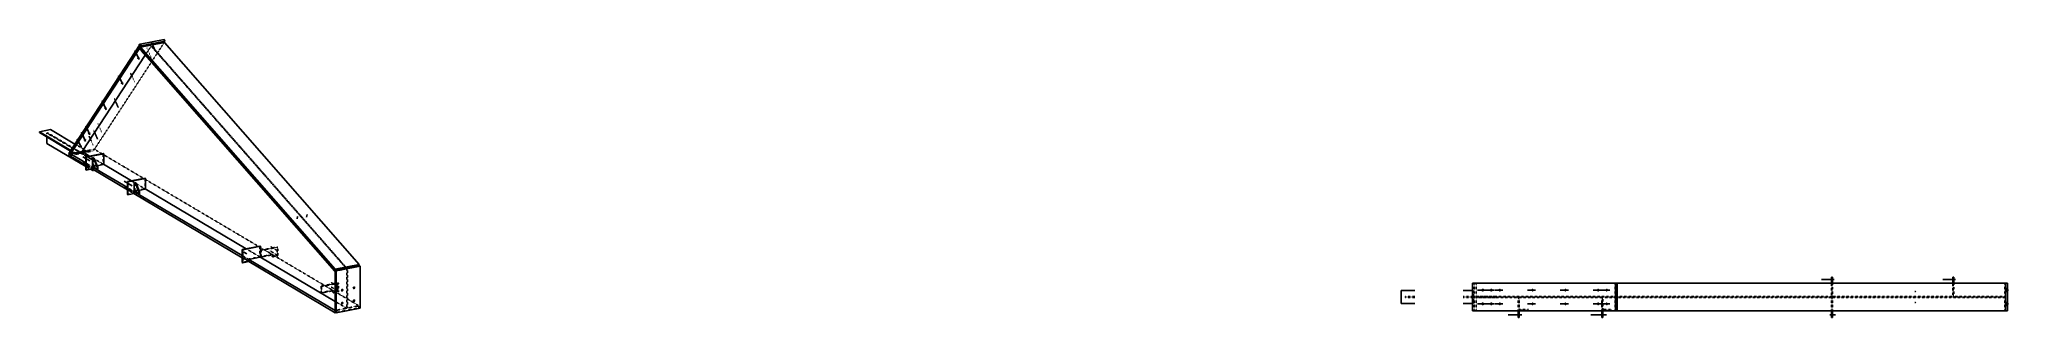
# Model space of a CAD drawing. Header units: millimetres. Extents: x 100 to 51935, y 16 to 3079.
# Drawn here: x 100 to 21532, y 48 to 3079 of the extents above; entities that cross this region are included whole.
import ezdxf

# ---------------------------------------------------------------- set-up
doc = ezdxf.new("R2010")
doc.units = ezdxf.units.MM
doc.linetypes.add('DXK_LINE_DOT2', pattern=[3.9198, 1.9599, -1.9599])
doc.layers.add('STÅL', color=7, linetype='Continuous')

msp = doc.modelspace()

# ---------------------------------------------------------------- hatches: boundary and pattern name
at = {"layer": 'STÅL', "linetype": 'Continuous'}
for points in [[(1175, 2881), (1178, 2882), (1182, 2883), (1185, 2884), (1187, 2884), (1190, 2884), (1191, 2883), (1193, 2882), (1193, 2881), (1193, 2880), (1192, 2878), (1191, 2876), (1189, 2874), (1186, 2872), (1183, 2871), (1180, 2869), (1177, 2868), (1174, 2867), (1171, 2866), (1168, 2866), (1166, 2866), (1164, 2867), (1163, 2868), (1163, 2869), (1163, 2870), (1164, 2872), (1165, 2874), (1167, 2876), (1169, 2878), (1172, 2879)], [(1222, 2952), (1225, 2953), (1228, 2954), (1231, 2955), (1234, 2955), (1236, 2955), (1238, 2954), (1239, 2953), (1239, 2952), (1239, 2951), (1239, 2949), (1237, 2947), (1235, 2945), (1233, 2944), (1230, 2942), (1227, 2940), (1224, 2939), (1220, 2938), (1217, 2937), (1215, 2937), (1212, 2937), (1211, 2938), (1209, 2939), (1209, 2940), (1209, 2942), (1210, 2943), (1211, 2945), (1213, 2947), (1216, 2949), (1219, 2950)], [(997, 2608), (1000, 2609), (1003, 2610), (1006, 2611), (1009, 2611), (1011, 2611), (1013, 2610), (1014, 2609), (1015, 2608), (1015, 2607), (1014, 2605), (1013, 2603), (1011, 2601), (1008, 2599), (1005, 2598), (1002, 2596), (999, 2595), (996, 2594), (993, 2593), (990, 2593), (988, 2593), (986, 2594), (985, 2595), (984, 2596), (984, 2597), (985, 2599), (987, 2601), (989, 2603), (991, 2605), (994, 2606)], [(818, 2334), (821, 2335), (824, 2336), (827, 2337), (830, 2337), (832, 2337), (834, 2336), (835, 2335), (836, 2334), (836, 2333), (835, 2331), (834, 2329), (832, 2327), (829, 2325), (826, 2324), (823, 2322), (820, 2321), (817, 2320), (814, 2319), (811, 2319), (809, 2319), (807, 2320), (806, 2321), (805, 2322), (806, 2323), (806, 2325), (808, 2327), (810, 2329), (812, 2330), (815, 2332)], [(594, 1990), (597, 1991), (600, 1992), (603, 1992), (606, 1993), (608, 1993), (610, 1992), (611, 1991), (611, 1990), (611, 1988), (610, 1987), (609, 1985), (607, 1983), (605, 1981), (602, 1980), (599, 1978), (595, 1977), (592, 1976), (589, 1975), (587, 1975), (584, 1975), (583, 1976), (581, 1977), (581, 1978), (581, 1979), (582, 1981), (583, 1983), (585, 1985), (588, 1986), (590, 1988)], [(640, 2061), (643, 2062), (646, 2063), (649, 2063), (652, 2064), (654, 2064), (656, 2063), (657, 2062), (658, 2061), (658, 2059), (657, 2058), (655, 2056), (653, 2054), (651, 2052), (648, 2051), (645, 2049), (642, 2048), (639, 2047), (636, 2046), (633, 2046), (631, 2046), (629, 2047), (628, 2048), (627, 2049), (627, 2050), (628, 2052), (630, 2054), (632, 2056), (634, 2057), (637, 2059)], [(547, 1919), (550, 1920), (553, 1921), (556, 1921), (559, 1922), (561, 1921), (563, 1921), (564, 1920), (565, 1919), (565, 1917), (564, 1916), (563, 1914), (561, 1912), (558, 1910), (555, 1909), (552, 1907), (549, 1906), (546, 1905), (543, 1904), (540, 1904), (538, 1904), (536, 1905), (535, 1906), (534, 1907), (535, 1908), (535, 1910), (537, 1912), (539, 1914), (541, 1915), (544, 1917)], [(628, 1768), (630, 1769), (631, 1771), (632, 1772), (634, 1772), (636, 1773), (637, 1773), (639, 1772), (640, 1771), (641, 1770), (642, 1769), (642, 1767), (643, 1766), (642, 1764), (642, 1762), (641, 1760), (640, 1759), (639, 1757), (637, 1756), (636, 1756), (634, 1755), (632, 1756), (631, 1756), (630, 1757), (628, 1758), (628, 1759), (627, 1761), (627, 1762), (627, 1764), (628, 1766)], [(628, 1702), (630, 1704), (631, 1705), (632, 1706), (634, 1706), (636, 1707), (637, 1707), (639, 1706), (640, 1706), (641, 1704), (642, 1703), (642, 1702), (643, 1700), (642, 1698), (642, 1696), (641, 1695), (640, 1693), (639, 1692), (637, 1691), (636, 1690), (634, 1690), (632, 1690), (631, 1690), (630, 1691), (628, 1692), (628, 1693), (627, 1695), (627, 1697), (627, 1699), (628, 1700)], [(1083, 1499), (1084, 1500), (1085, 1501), (1087, 1502), (1088, 1503), (1090, 1503), (1092, 1503), (1093, 1503), (1094, 1502), (1096, 1501), (1096, 1500), (1097, 1498), (1097, 1496), (1097, 1495), (1096, 1493), (1096, 1491), (1094, 1490), (1093, 1488), (1092, 1487), (1090, 1487), (1088, 1486), (1087, 1486), (1085, 1487), (1084, 1487), (1083, 1489), (1082, 1490), (1082, 1492), (1081, 1493), (1082, 1495), (1082, 1497)], [(1083, 1433), (1084, 1434), (1085, 1436), (1087, 1437), (1088, 1437), (1090, 1438), (1092, 1438), (1093, 1437), (1094, 1436), (1096, 1435), (1096, 1434), (1097, 1432), (1097, 1431), (1097, 1429), (1096, 1427), (1096, 1425), (1094, 1424), (1093, 1422), (1092, 1421), (1090, 1421), (1088, 1420), (1087, 1420), (1085, 1421), (1084, 1422), (1083, 1423), (1082, 1424), (1082, 1426), (1081, 1427), (1082, 1429), (1082, 1431)], [(2908, 1146), (2907, 1146), (2905, 1147), (2904, 1147), (2903, 1148), (2902, 1149), (2902, 1150), (2902, 1150), (2902, 1151), (2902, 1152), (2903, 1153), (2904, 1153), (2905, 1153), (2906, 1154), (2908, 1154), (2909, 1153), (2911, 1153), (2912, 1153), (2913, 1152), (2914, 1151), (2915, 1151), (2915, 1150), (2916, 1149), (2915, 1148), (2915, 1147), (2914, 1147), (2913, 1146), (2912, 1146), (2911, 1146), (2909, 1146)], [(3012, 1166), (3011, 1167), (3009, 1167), (3008, 1168), (3007, 1168), (3006, 1169), (3006, 1170), (3006, 1171), (3006, 1172), (3006, 1172), (3007, 1173), (3008, 1174), (3009, 1174), (3010, 1174), (3012, 1174), (3013, 1174), (3015, 1174), (3016, 1173), (3017, 1173), (3018, 1172), (3019, 1171), (3019, 1170), (3020, 1169), (3019, 1169), (3019, 1168), (3018, 1167), (3017, 1167), (3016, 1166), (3015, 1166), (3013, 1166)], [(2333, 758), (2334, 760), (2335, 761), (2337, 762), (2338, 763), (2340, 763), (2342, 763), (2343, 762), (2344, 762), (2346, 760), (2346, 759), (2347, 758), (2347, 756), (2347, 754), (2346, 752), (2346, 751), (2344, 749), (2343, 748), (2342, 747), (2340, 746), (2338, 746), (2337, 746), (2335, 746), (2334, 747), (2333, 748), (2332, 749), (2332, 751), (2331, 753), (2332, 755), (2332, 756)], [(2333, 692), (2334, 694), (2335, 695), (2337, 696), (2338, 697), (2340, 697), (2342, 697), (2343, 697), (2344, 696), (2346, 695), (2346, 693), (2347, 692), (2347, 690), (2347, 688), (2346, 686), (2346, 685), (2344, 683), (2343, 682), (2342, 681), (2340, 680), (2338, 680), (2337, 680), (2335, 680), (2334, 681), (2333, 682), (2332, 684), (2332, 685), (2331, 687), (2332, 689), (2332, 691)], [(19615, 456), (19615, 470), (19605, 470), (19605, 456)], [(19615, 456), (19615, 470), (19605, 470), (19605, 456)], [(20935, 456), (20935, 470), (20925, 470), (20925, 456)], [(20935, 456), (20935, 470), (20925, 470), (20925, 456)], [(3384, 354), (3386, 356), (3389, 359), (3391, 361), (3394, 362), (3397, 363), (3400, 362), (3403, 362), (3405, 360), (3407, 358), (3409, 356), (3410, 353), (3410, 350), (3410, 346), (3409, 343), (3407, 340), (3405, 337), (3403, 335), (3400, 333), (3397, 332), (3394, 331), (3391, 331), (3389, 332), (3386, 333), (3384, 335), (3383, 338), (3382, 341), (3381, 344), (3382, 347), (3383, 351)], [(3384, 213), (3386, 216), (3389, 218), (3391, 220), (3394, 221), (3397, 222), (3400, 221), (3403, 221), (3405, 219), (3407, 217), (3409, 215), (3410, 212), (3410, 209), (3410, 205), (3409, 202), (3407, 199), (3405, 196), (3403, 194), (3400, 192), (3397, 191), (3394, 190), (3391, 190), (3389, 191), (3386, 192), (3384, 194), (3383, 197), (3382, 200), (3381, 203), (3382, 206), (3383, 210)], [(3514, 379), (3516, 382), (3518, 384), (3521, 386), (3524, 388), (3527, 388), (3530, 388), (3533, 387), (3535, 386), (3537, 384), (3539, 381), (3540, 378), (3540, 375), (3540, 372), (3539, 369), (3537, 366), (3535, 363), (3533, 360), (3530, 359), (3527, 357), (3524, 357), (3521, 357), (3518, 358), (3516, 359), (3514, 361), (3513, 364), (3512, 366), (3511, 370), (3512, 373), (3513, 376)], [(3514, 238), (3516, 241), (3518, 244), (3521, 245), (3524, 247), (3527, 247), (3530, 247), (3533, 246), (3535, 245), (3537, 243), (3539, 240), (3540, 237), (3540, 234), (3540, 231), (3539, 228), (3537, 225), (3535, 222), (3533, 219), (3530, 218), (3527, 216), (3524, 216), (3521, 216), (3518, 217), (3516, 218), (3514, 220), (3513, 223), (3512, 226), (3511, 229), (3512, 232), (3513, 235)], [(15825, 348), (15824, 345), (15823, 341), (15822, 338), (15820, 336), (15817, 334), (15814, 332), (15811, 332), (15808, 332), (15804, 332), (15801, 334), (15799, 336), (15797, 338), (15795, 341), (15794, 345), (15794, 348), (15794, 351), (15795, 355), (15797, 358), (15799, 360), (15801, 362), (15804, 364), (15808, 364), (15811, 364), (15814, 364), (15817, 362), (15820, 360), (15822, 358), (15823, 355), (15824, 351)], [(15825, 198), (15824, 195), (15823, 191), (15822, 188), (15820, 186), (15817, 184), (15814, 182), (15811, 182), (15808, 182), (15804, 182), (15801, 184), (15799, 186), (15797, 188), (15795, 191), (15794, 195), (15794, 198), (15794, 201), (15795, 205), (15797, 208), (15799, 210), (15801, 212), (15804, 214), (15808, 214), (15811, 214), (15814, 214), (15817, 212), (15820, 210), (15822, 208), (15823, 205), (15824, 201)], [(15917, 348), (15917, 345), (15916, 341), (15914, 338), (15912, 336), (15909, 334), (15907, 332), (15903, 332), (15900, 332), (15897, 332), (15894, 334), (15892, 336), (15890, 338), (15888, 341), (15887, 345), (15887, 348), (15887, 351), (15888, 355), (15890, 358), (15892, 360), (15894, 362), (15897, 364), (15900, 364), (15903, 364), (15907, 364), (15909, 362), (15912, 360), (15914, 358), (15916, 355), (15917, 351)], [(15917, 198), (15917, 195), (15916, 191), (15914, 188), (15912, 186), (15909, 184), (15907, 182), (15903, 182), (15900, 182), (15897, 182), (15894, 184), (15892, 186), (15890, 188), (15888, 191), (15887, 195), (15887, 198), (15887, 201), (15888, 205), (15890, 208), (15892, 210), (15894, 212), (15897, 214), (15900, 214), (15903, 214), (15907, 214), (15909, 212), (15912, 210), (15914, 208), (15916, 205), (15917, 201)], [(16009, 348), (16008, 345), (16008, 341), (16006, 338), (16004, 336), (16002, 334), (15999, 332), (15996, 332), (15993, 332), (15990, 332), (15988, 334), (15985, 336), (15983, 338), (15982, 341), (15981, 345), (15981, 348), (15981, 351), (15982, 355), (15983, 358), (15985, 360), (15988, 362), (15990, 364), (15993, 364), (15996, 364), (15999, 364), (16002, 362), (16004, 360), (16006, 358), (16008, 355), (16008, 351)], [(16009, 198), (16008, 195), (16008, 191), (16006, 188), (16004, 186), (16002, 184), (15999, 182), (15996, 182), (15993, 182), (15990, 182), (15988, 184), (15985, 186), (15983, 188), (15982, 191), (15981, 195), (15981, 198), (15981, 201), (15982, 205), (15983, 208), (15985, 210), (15988, 212), (15990, 214), (15993, 214), (15996, 214), (15999, 214), (16002, 212), (16004, 210), (16006, 208), (16008, 205), (16008, 201)], [(16362, 348), (16362, 345), (16361, 341), (16360, 338), (16359, 336), (16357, 334), (16355, 332), (16352, 332), (16350, 332), (16348, 332), (16346, 334), (16344, 336), (16342, 338), (16341, 341), (16340, 345), (16340, 348), (16340, 351), (16341, 355), (16342, 358), (16344, 360), (16346, 362), (16348, 364), (16350, 364), (16352, 364), (16355, 364), (16357, 362), (16359, 360), (16360, 358), (16361, 355), (16362, 351)], [(16362, 198), (16362, 195), (16361, 191), (16360, 188), (16359, 186), (16357, 184), (16355, 182), (16352, 182), (16350, 182), (16348, 182), (16346, 184), (16344, 186), (16342, 188), (16341, 191), (16340, 195), (16340, 198), (16340, 201), (16341, 205), (16342, 208), (16344, 210), (16346, 212), (16348, 214), (16350, 214), (16352, 214), (16355, 214), (16357, 212), (16359, 210), (16360, 208), (16361, 205), (16362, 201)], [(16720, 348), (16720, 345), (16719, 341), (16718, 338), (16716, 336), (16714, 334), (16712, 332), (16710, 332), (16708, 332), (16706, 332), (16704, 334), (16702, 336), (16700, 338), (16699, 341), (16698, 345), (16698, 348), (16698, 351), (16699, 355), (16700, 358), (16702, 360), (16704, 362), (16706, 364), (16708, 364), (16710, 364), (16712, 364), (16714, 362), (16716, 360), (16718, 358), (16719, 355), (16720, 351)], [(16720, 198), (16720, 195), (16719, 191), (16718, 188), (16716, 186), (16714, 184), (16712, 182), (16710, 182), (16708, 182), (16706, 182), (16704, 184), (16702, 186), (16700, 188), (16699, 191), (16698, 195), (16698, 198), (16698, 201), (16699, 205), (16700, 208), (16702, 210), (16704, 212), (16706, 214), (16708, 214), (16710, 214), (16712, 214), (16714, 212), (16716, 210), (16718, 208), (16719, 205), (16720, 201)], [(17076, 348), (17076, 345), (17075, 341), (17074, 338), (17073, 336), (17071, 334), (17069, 332), (17067, 332), (17064, 332), (17062, 332), (17060, 334), (17058, 336), (17057, 338), (17056, 341), (17055, 345), (17055, 348), (17055, 351), (17056, 355), (17057, 358), (17058, 360), (17060, 362), (17062, 364), (17064, 364), (17067, 364), (17069, 364), (17071, 362), (17073, 360), (17074, 358), (17075, 355), (17076, 351)], [(17076, 198), (17076, 195), (17075, 191), (17074, 188), (17073, 186), (17071, 184), (17069, 182), (17067, 182), (17064, 182), (17062, 182), (17060, 184), (17058, 186), (17057, 188), (17056, 191), (17055, 195), (17055, 198), (17055, 201), (17056, 205), (17057, 208), (17058, 210), (17060, 212), (17062, 214), (17064, 214), (17067, 214), (17069, 214), (17071, 212), (17073, 210), (17074, 208), (17075, 205), (17076, 201)], [(17169, 348), (17169, 345), (17168, 341), (17167, 338), (17166, 336), (17164, 334), (17162, 332), (17159, 332), (17157, 332), (17155, 332), (17153, 334), (17151, 336), (17149, 338), (17148, 341), (17148, 345), (17147, 348), (17148, 351), (17148, 355), (17149, 358), (17151, 360), (17153, 362), (17155, 364), (17157, 364), (17159, 364), (17162, 364), (17164, 362), (17166, 360), (17167, 358), (17168, 355), (17169, 351)], [(17169, 198), (17169, 195), (17168, 191), (17167, 188), (17166, 186), (17164, 184), (17162, 182), (17159, 182), (17157, 182), (17155, 182), (17153, 184), (17151, 186), (17149, 188), (17148, 191), (17148, 195), (17147, 198), (17148, 201), (17148, 205), (17149, 208), (17151, 210), (17153, 212), (17155, 214), (17157, 214), (17159, 214), (17162, 214), (17164, 212), (17166, 210), (17167, 208), (17168, 205), (17169, 201)], [(20513, 333), (20513, 334), (20514, 336), (20514, 337), (20515, 338), (20517, 339), (20518, 340), (20519, 340), (20521, 340), (20522, 340), (20523, 339), (20524, 338), (20525, 337), (20526, 336), (20526, 334), (20527, 333), (20526, 332), (20526, 330), (20525, 329), (20524, 328), (20523, 327), (20522, 326), (20521, 326), (20519, 326), (20518, 326), (20517, 327), (20515, 328), (20514, 329), (20514, 330), (20513, 332)], [(20513, 213), (20513, 214), (20514, 216), (20514, 217), (20515, 218), (20517, 219), (20518, 220), (20519, 220), (20521, 220), (20522, 220), (20523, 219), (20524, 218), (20525, 217), (20526, 216), (20526, 214), (20527, 213), (20526, 212), (20526, 210), (20525, 209), (20524, 208), (20523, 207), (20522, 206), (20521, 206), (20519, 206), (20518, 206), (20517, 207), (20515, 208), (20514, 209), (20514, 210), (20513, 212)], [(21520, 332), (21520, 364), (21495, 364), (21495, 332)], [(21520, 332), (21520, 364), (21495, 364), (21495, 332)], [(21520, 182), (21520, 214), (21495, 214), (21495, 182)], [(21520, 182), (21520, 214), (21495, 214), (21495, 182)], [(16196, 87), (16196, 69), (16206, 69), (16206, 87)], [(16196, 87), (16196, 69), (16206, 69), (16206, 87)], [(17105, 87), (17105, 69), (17115, 69), (17115, 87)], [(17105, 87), (17105, 69), (17115, 69), (17115, 87)], [(19605, 87), (19605, 69), (19615, 69), (19615, 87)], [(19605, 87), (19605, 69), (19615, 69), (19615, 87)]]:
    msp.add_hatch(color=96, dxfattribs=at).paths.add_polyline_path(points)

# ---------------------------------------------------------------- linework, layer by layer
at = {"layer": 'STÅL', "color": 2, "linetype": 'Continuous'}
for p, q in [((419, 1835), (1198, 3028)), ((1207, 3007), (428, 1814)), ((1458, 3079), (1198, 3028)), ((1198, 3028), (1207, 3007)), ((1460, 3044), (1200, 2993)), ((1467, 3058), (1207, 3007)), ((1458, 3079), (1467, 3058)), ((1467, 3058), (1458, 3044)), ((3580, 628), (1460, 3044)), ((1253, 2908), (566, 1856)), ((1200, 2993), (1197, 2973)), ((1197, 2973), (3317, 556)), ((1200, 2993), (3320, 576)), ((100, 2072), (221, 2096)), ((442, 1870), (100, 2072)), ((100, 2072), (100, 2063)), ((437, 1863), (100, 2063)), ((181, 1946), (181, 2015)), ((604, 1696), (181, 1946)), ((487, 1939), (221, 2096)), ((419, 1835), (428, 1814)), ((428, 1814), (439, 1816)), ((439, 1831), (566, 1856)), ((439, 1807), (439, 1831)), ((604, 1733), (439, 1831)), ((604, 1710), (439, 1807)), ((646, 1808), (566, 1856)), ((1101, 1539), (796, 1719)), ((681, 1650), (657, 1665)), ((1058, 1464), (674, 1692)), ((1058, 1441), (674, 1668)), ((681, 1650), (681, 1664)), ((681, 1650), (690, 1652)), ((690, 1652), (690, 1659)), ((2308, 724), (1128, 1423)), ((2308, 700), (1128, 1399)), ((2351, 798), (1251, 1450)), ((3318, 125), (2378, 682)), ((3318, 102), (2378, 659)), ((3318, 225), (2501, 709)), ((3317, 556), (3320, 576)), ((3318, 556), (3317, 556)), ((3578, 617), (3318, 566)), ((3318, 566), (3331, 559)), ((3318, 107), (3318, 566)), ((3320, 576), (3580, 628)), ((3591, 610), (3331, 559)), ((3331, 559), (3331, 100)), ((3578, 617), (3580, 628)), ((3578, 617), (3591, 610)), ((3591, 610), (3591, 151)), ((14920, 203), (14920, 343)), ((14920, 343), (15070, 343)), ((15597, 343), (15697, 343)), ((15697, 123), (15697, 423)), ((17254, 423), (15697, 423)), ((17273, 423), (17254, 423)), ((17254, 123), (17254, 423)), ((17273, 123), (17273, 423)), ((17273, 423), (21498, 423)), ((21520, 423), (21498, 423)), ((21498, 423), (21498, 123)), ((21520, 123), (21520, 423)), ((3318, 102), (3318, 125)), ((3318, 107), (3331, 100)), ((3325, 103), (3318, 102)), ((3331, 100), (3591, 151)), ((15070, 203), (14920, 203)), ((15697, 203), (15597, 203)), ((17273, 123), (15697, 123)), ((21498, 123), (17273, 123)), ((21520, 123), (21498, 123))]:
    msp.add_line(p, q, dxfattribs=at)
at = {"layer": 'STÅL', "color": 7, "linetype": 'DXK_LINE_DOT2'}
for p, q in [((1458, 3044), (688, 1865)), ((1316, 3005), (1253, 2908)), ((1316, 3005), (1323, 3007)), ((3445, 579), (1316, 3005)), ((3452, 580), (1323, 3007)), ((190, 2061), (181, 2059)), ((181, 2015), (181, 2059)), ((181, 2059), (681, 1763)), ((690, 1765), (190, 2061)), ((613, 1864), (487, 1939)), ((492, 1831), (437, 1863)), ((439, 1816), (688, 1865)), ((492, 1840), (442, 1870)), ((492, 1840), (613, 1864)), ((492, 1831), (613, 1855)), ((492, 1840), (492, 1831)), ((566, 1856), (699, 1882)), ((674, 1692), (604, 1733)), ((613, 1855), (613, 1864)), ((796, 1719), (646, 1808)), ((681, 1763), (690, 1765)), ((681, 1664), (681, 1763)), ((690, 1659), (690, 1765)), ((3578, 177), (699, 1882)), ((674, 1668), (604, 1710)), ((657, 1665), (604, 1696)), ((1251, 1450), (1101, 1539)), ((1128, 1423), (1058, 1464)), ((1128, 1399), (1058, 1441)), ((2378, 682), (2308, 724)), ((2378, 659), (2308, 700)), ((2501, 709), (2351, 798)), ((3576, 607), (3318, 556)), ((3452, 580), (3445, 579)), ((3445, 150), (3445, 579)), ((3452, 152), (3452, 580)), ((3576, 607), (3578, 617)), ((3445, 150), (3318, 225)), ((14970, 268), (14970, 278)), ((14970, 278), (15070, 278)), ((14970, 268), (15070, 268)), ((15597, 278), (15970, 278)), ((15597, 268), (15970, 268)), ((15704, 343), (15697, 343)), ((15704, 343), (15704, 203)), ((15715, 123), (15715, 423)), ((17252, 423), (15737, 423)), ((15737, 123), (15737, 423)), ((15737, 277), (19605, 277)), ((16196, 269), (15737, 269)), ((15970, 268), (15970, 278)), ((17105, 269), (16206, 269)), ((19605, 269), (17115, 269)), ((17238, 269), (17238, 277)), ((17273, 423), (17252, 423)), ((17252, 123), (17252, 423)), ((17259, 123), (17259, 423)), ((21495, 423), (17273, 423)), ((19615, 277), (20925, 277)), ((21495, 269), (19615, 269)), ((20935, 277), (21495, 277)), ((21491, 123), (21491, 423)), ((21498, 423), (21495, 423)), ((21495, 123), (21495, 423)), ((3318, 125), (3578, 177)), ((3578, 153), (3325, 103)), ((3578, 177), (3578, 153)), ((15704, 203), (15697, 203)), ((17252, 123), (15737, 123)), ((17273, 123), (17252, 123)), ((21495, 123), (17273, 123)), ((21498, 123), (21495, 123))]:
    msp.add_line(p, q, dxfattribs=at)
at = {"layer": 'STÅL', "color": 96, "linetype": 'Continuous'}
for p, q in [((1231, 2930), (1187, 3031)), ((1185, 2859), (1140, 2959)), ((1007, 2586), (962, 2686)), ((828, 2312), (783, 2412)), ((557, 1897), (512, 1997)), ((603, 1968), (559, 2068)), ((650, 2039), (605, 2139)), ((574, 1800), (649, 1755)), ((574, 1734), (649, 1690)), ((1024, 1533), (1109, 1483)), ((1024, 1468), (1109, 1417)), ((2904, 1123), (2909, 1150)), ((3008, 1143), (3013, 1170)), ((2324, 763), (2357, 744)), ((2324, 697), (2357, 678)), ((19497, 463), (19635, 463)), ((19497, 463), (19635, 463)), ((19605, 470), (19615, 470)), ((19605, 470), (19615, 470)), ((19605, 456), (19615, 456)), ((19605, 456), (19615, 456)), ((20817, 463), (20955, 463)), ((20817, 463), (20955, 463)), ((20925, 470), (20935, 470)), ((20925, 470), (20935, 470)), ((20925, 456), (20935, 456)), ((20925, 456), (20935, 456)), ((3402, 343), (3383, 354)), ((3532, 369), (3513, 380)), ((3532, 228), (3513, 239)), ((15842, 348), (15753, 348)), ((15935, 348), (15846, 348)), ((16028, 348), (15939, 348)), ((16384, 348), (16295, 348)), ((16742, 348), (16653, 348)), ((17098, 348), (17009, 348)), ((17191, 348), (17102, 348)), ((20511, 333), (20520, 333)), ((21520, 364), (21495, 364)), ((21520, 364), (21495, 364)), ((21532, 348), (21495, 348)), ((21532, 348), (21495, 348)), ((21520, 332), (21495, 332)), ((21520, 332), (21495, 332)), ((21520, 214), (21495, 214)), ((21520, 214), (21495, 214)), ((3402, 202), (3383, 213)), ((15842, 198), (15753, 198)), ((15935, 198), (15846, 198)), ((16028, 198), (15939, 198)), ((16085, 78), (16235, 78)), ((16085, 78), (16235, 78)), ((16196, 87), (16206, 87)), ((16196, 87), (16206, 87)), ((16196, 69), (16206, 69)), ((16196, 69), (16206, 69)), ((16384, 198), (16295, 198)), ((16742, 198), (16653, 198)), ((16985, 78), (17155, 78)), ((16985, 78), (17155, 78)), ((17098, 198), (17009, 198)), ((17191, 198), (17102, 198)), ((17105, 87), (17115, 87)), ((17105, 87), (17115, 87)), ((17105, 69), (17115, 69)), ((17105, 69), (17115, 69)), ((19585, 78), (19650, 78)), ((19585, 78), (19650, 78)), ((19605, 87), (19615, 87)), ((19605, 87), (19615, 87)), ((19605, 69), (19615, 69)), ((19605, 69), (19615, 69)), ((20511, 213), (20520, 213)), ((21532, 198), (21495, 198)), ((21532, 198), (21495, 198)), ((21520, 182), (21495, 182)), ((21520, 182), (21495, 182))]:
    msp.add_line(p, q, dxfattribs=at)
at = {"layer": 'STÅL', "color": 96, "linetype": 'DXK_LINE_DOT2'}
for p, q in [((1361, 2956), (1317, 3056)), ((1315, 2885), (1270, 2985)), ((1137, 2612), (1092, 2712)), ((958, 2338), (913, 2438)), ((779, 2064), (735, 2165)), ((687, 1922), (642, 2023)), ((733, 1993), (689, 2094)), ((2614, 823), (2683, 782)), ((2614, 774), (2683, 733)), ((3274, 432), (3343, 391)), ((3274, 383), (3343, 342))]:
    msp.add_line(p, q, dxfattribs=at)
at = {"layer": 'STÅL', "color": 4, "linetype": 'Continuous'}
for p, q in [((604, 1799), (795, 1837)), ((604, 1658), (604, 1799)), ((604, 1799), (609, 1796)), ((800, 1834), (609, 1796)), ((609, 1796), (609, 1656)), ((679, 1787), (686, 1788)), ((679, 1787), (679, 1693)), ((691, 1779), (679, 1787)), ((686, 1788), (698, 1781)), ((691, 1779), (698, 1781)), ((729, 1687), (691, 1779)), ((698, 1781), (736, 1688)), ((730, 1703), (793, 1715)), ((793, 1715), (800, 1724)), ((795, 1837), (800, 1834)), ((800, 1834), (800, 1724)), ((604, 1658), (609, 1656)), ((609, 1656), (674, 1668)), ((674, 1692), (679, 1693)), ((674, 1668), (674, 1692)), ((679, 1693), (729, 1663)), ((729, 1687), (736, 1688)), ((729, 1663), (729, 1687)), ((729, 1663), (736, 1665)), ((736, 1688), (736, 1665)), ((1058, 1530), (1250, 1568)), ((1058, 1389), (1058, 1530)), ((1058, 1530), (1063, 1527)), ((1255, 1565), (1063, 1527)), ((1063, 1527), (1063, 1386)), ((1133, 1518), (1140, 1519)), ((1133, 1518), (1133, 1424)), ((1146, 1510), (1133, 1518)), ((1140, 1519), (1153, 1512)), ((1146, 1510), (1153, 1512)), ((1183, 1418), (1146, 1510)), ((1153, 1512), (1190, 1419)), ((1250, 1568), (1255, 1565)), ((1255, 1565), (1255, 1455)), ((1058, 1389), (1063, 1386)), ((1063, 1386), (1128, 1399)), ((1133, 1424), (1128, 1423)), ((1128, 1399), (1128, 1423)), ((1133, 1424), (1183, 1394)), ((1183, 1418), (1190, 1419)), ((1183, 1394), (1183, 1418)), ((1183, 1394), (1190, 1395)), ((1248, 1446), (1184, 1434)), ((1190, 1419), (1190, 1395)), ((1248, 1446), (1255, 1455)), ((2308, 790), (2500, 827)), ((2308, 649), (2308, 790)), ((2308, 790), (2313, 787)), ((2308, 649), (2313, 646)), ((2505, 825), (2313, 787)), ((2313, 787), (2313, 646)), ((2313, 646), (2378, 659)), ((2378, 682), (2498, 706)), ((2378, 659), (2378, 682)), ((2498, 706), (2505, 715)), ((2500, 827), (2505, 825)), ((2505, 825), (2505, 715)), ((19615, 488), (19605, 488)), ((19605, 488), (19605, 423)), ((19615, 488), (19615, 423)), ((20935, 488), (20925, 488)), ((20925, 488), (20925, 423)), ((20935, 488), (20935, 423)), ((16196, 48), (16196, 123)), ((16206, 48), (16196, 48)), ((16206, 48), (16206, 123)), ((17105, 48), (17105, 123)), ((17115, 48), (17105, 48)), ((17115, 48), (17115, 123)), ((19605, 48), (19605, 123)), ((19615, 48), (19605, 48)), ((19615, 48), (19615, 123))]:
    msp.add_line(p, q, dxfattribs=at)
at = {"layer": 'STÅL', "color": 30, "linetype": 'DXK_LINE_DOT2'}
for p, q in [((669, 1695), (788, 1718)), ((686, 1694), (686, 1788)), ((795, 1727), (788, 1718)), ((788, 1718), (793, 1715)), ((795, 1837), (795, 1727)), ((800, 1724), (795, 1727)), ((669, 1671), (604, 1658)), ((669, 1695), (669, 1671)), ((669, 1695), (674, 1692)), ((669, 1671), (674, 1668)), ((679, 1693), (730, 1703)), ((736, 1665), (686, 1694)), ((1140, 1425), (1140, 1519)), ((1250, 1568), (1250, 1458)), ((1123, 1402), (1058, 1389)), ((1123, 1426), (1243, 1449)), ((1123, 1426), (1123, 1402)), ((1123, 1426), (1128, 1423)), ((1123, 1402), (1128, 1399)), ((1184, 1434), (1133, 1424)), ((1190, 1395), (1140, 1425)), ((1250, 1458), (1243, 1449)), ((1243, 1449), (1248, 1446)), ((1255, 1455), (1250, 1458)), ((2373, 662), (2308, 649)), ((2373, 685), (2493, 709)), ((2373, 685), (2373, 662)), ((2373, 685), (2378, 682)), ((2373, 662), (2378, 659)), ((2500, 718), (2493, 709)), ((2493, 709), (2498, 706)), ((2500, 827), (2500, 718)), ((2505, 715), (2500, 718)), ((2507, 782), (2689, 818)), ((2507, 782), (2507, 719)), ((2507, 782), (2512, 779)), ((2507, 719), (2512, 716)), ((2514, 713), (2507, 719)), ((2694, 815), (2512, 779)), ((2512, 779), (2512, 716)), ((2512, 716), (2519, 710)), ((2633, 736), (2514, 713)), ((2519, 710), (2514, 713)), ((2638, 733), (2519, 710)), ((2633, 736), (2638, 733)), ((2633, 713), (2633, 736)), ((2689, 724), (2633, 713)), ((2633, 713), (2638, 710)), ((2638, 733), (2638, 710)), ((2638, 710), (2694, 721)), ((2689, 818), (2689, 724)), ((2689, 818), (2694, 815)), ((2689, 724), (2694, 721)), ((2694, 721), (2694, 815)), ((3167, 391), (3349, 427)), ((3167, 391), (3167, 328)), ((3167, 391), (3172, 388)), ((3167, 328), (3172, 325)), ((3174, 322), (3167, 328)), ((3354, 424), (3172, 388)), ((3172, 388), (3172, 325)), ((3172, 325), (3179, 319)), ((3293, 345), (3174, 322)), ((3179, 319), (3174, 322)), ((3298, 342), (3179, 319)), ((3293, 345), (3298, 342)), ((3293, 322), (3293, 345)), ((3349, 333), (3293, 322)), ((3293, 322), (3298, 319)), ((3298, 342), (3298, 319)), ((3298, 319), (3354, 330)), ((3349, 427), (3349, 333)), ((3349, 427), (3354, 424)), ((3349, 333), (3354, 330)), ((3354, 330), (3354, 424)), ((16206, 269), (16196, 269)), ((16196, 123), (16196, 269)), ((16196, 261), (16206, 261)), ((16206, 123), (16206, 269)), ((17105, 123), (17105, 269)), ((17105, 269), (17115, 269)), ((17105, 261), (17115, 261)), ((17115, 269), (17115, 123)), ((19605, 277), (19605, 423)), ((19605, 285), (19615, 285)), ((19615, 277), (19605, 277)), ((19605, 123), (19605, 269)), ((19605, 269), (19615, 269)), ((19605, 261), (19615, 261)), ((19615, 423), (19615, 277)), ((19615, 123), (19615, 269)), ((20925, 277), (20925, 423)), ((20925, 285), (20935, 285)), ((20935, 277), (20925, 277)), ((20935, 423), (20935, 277)), ((16306, 137), (16206, 137)), ((16306, 129), (16206, 129)), ((16231, 137), (16231, 129)), ((16306, 129), (16306, 137)), ((17215, 137), (17115, 137)), ((17215, 129), (17115, 129)), ((17140, 137), (17140, 129)), ((17215, 129), (17215, 137))]:
    msp.add_line(p, q, dxfattribs=at)

doc.saveas('drawing.dxf')
